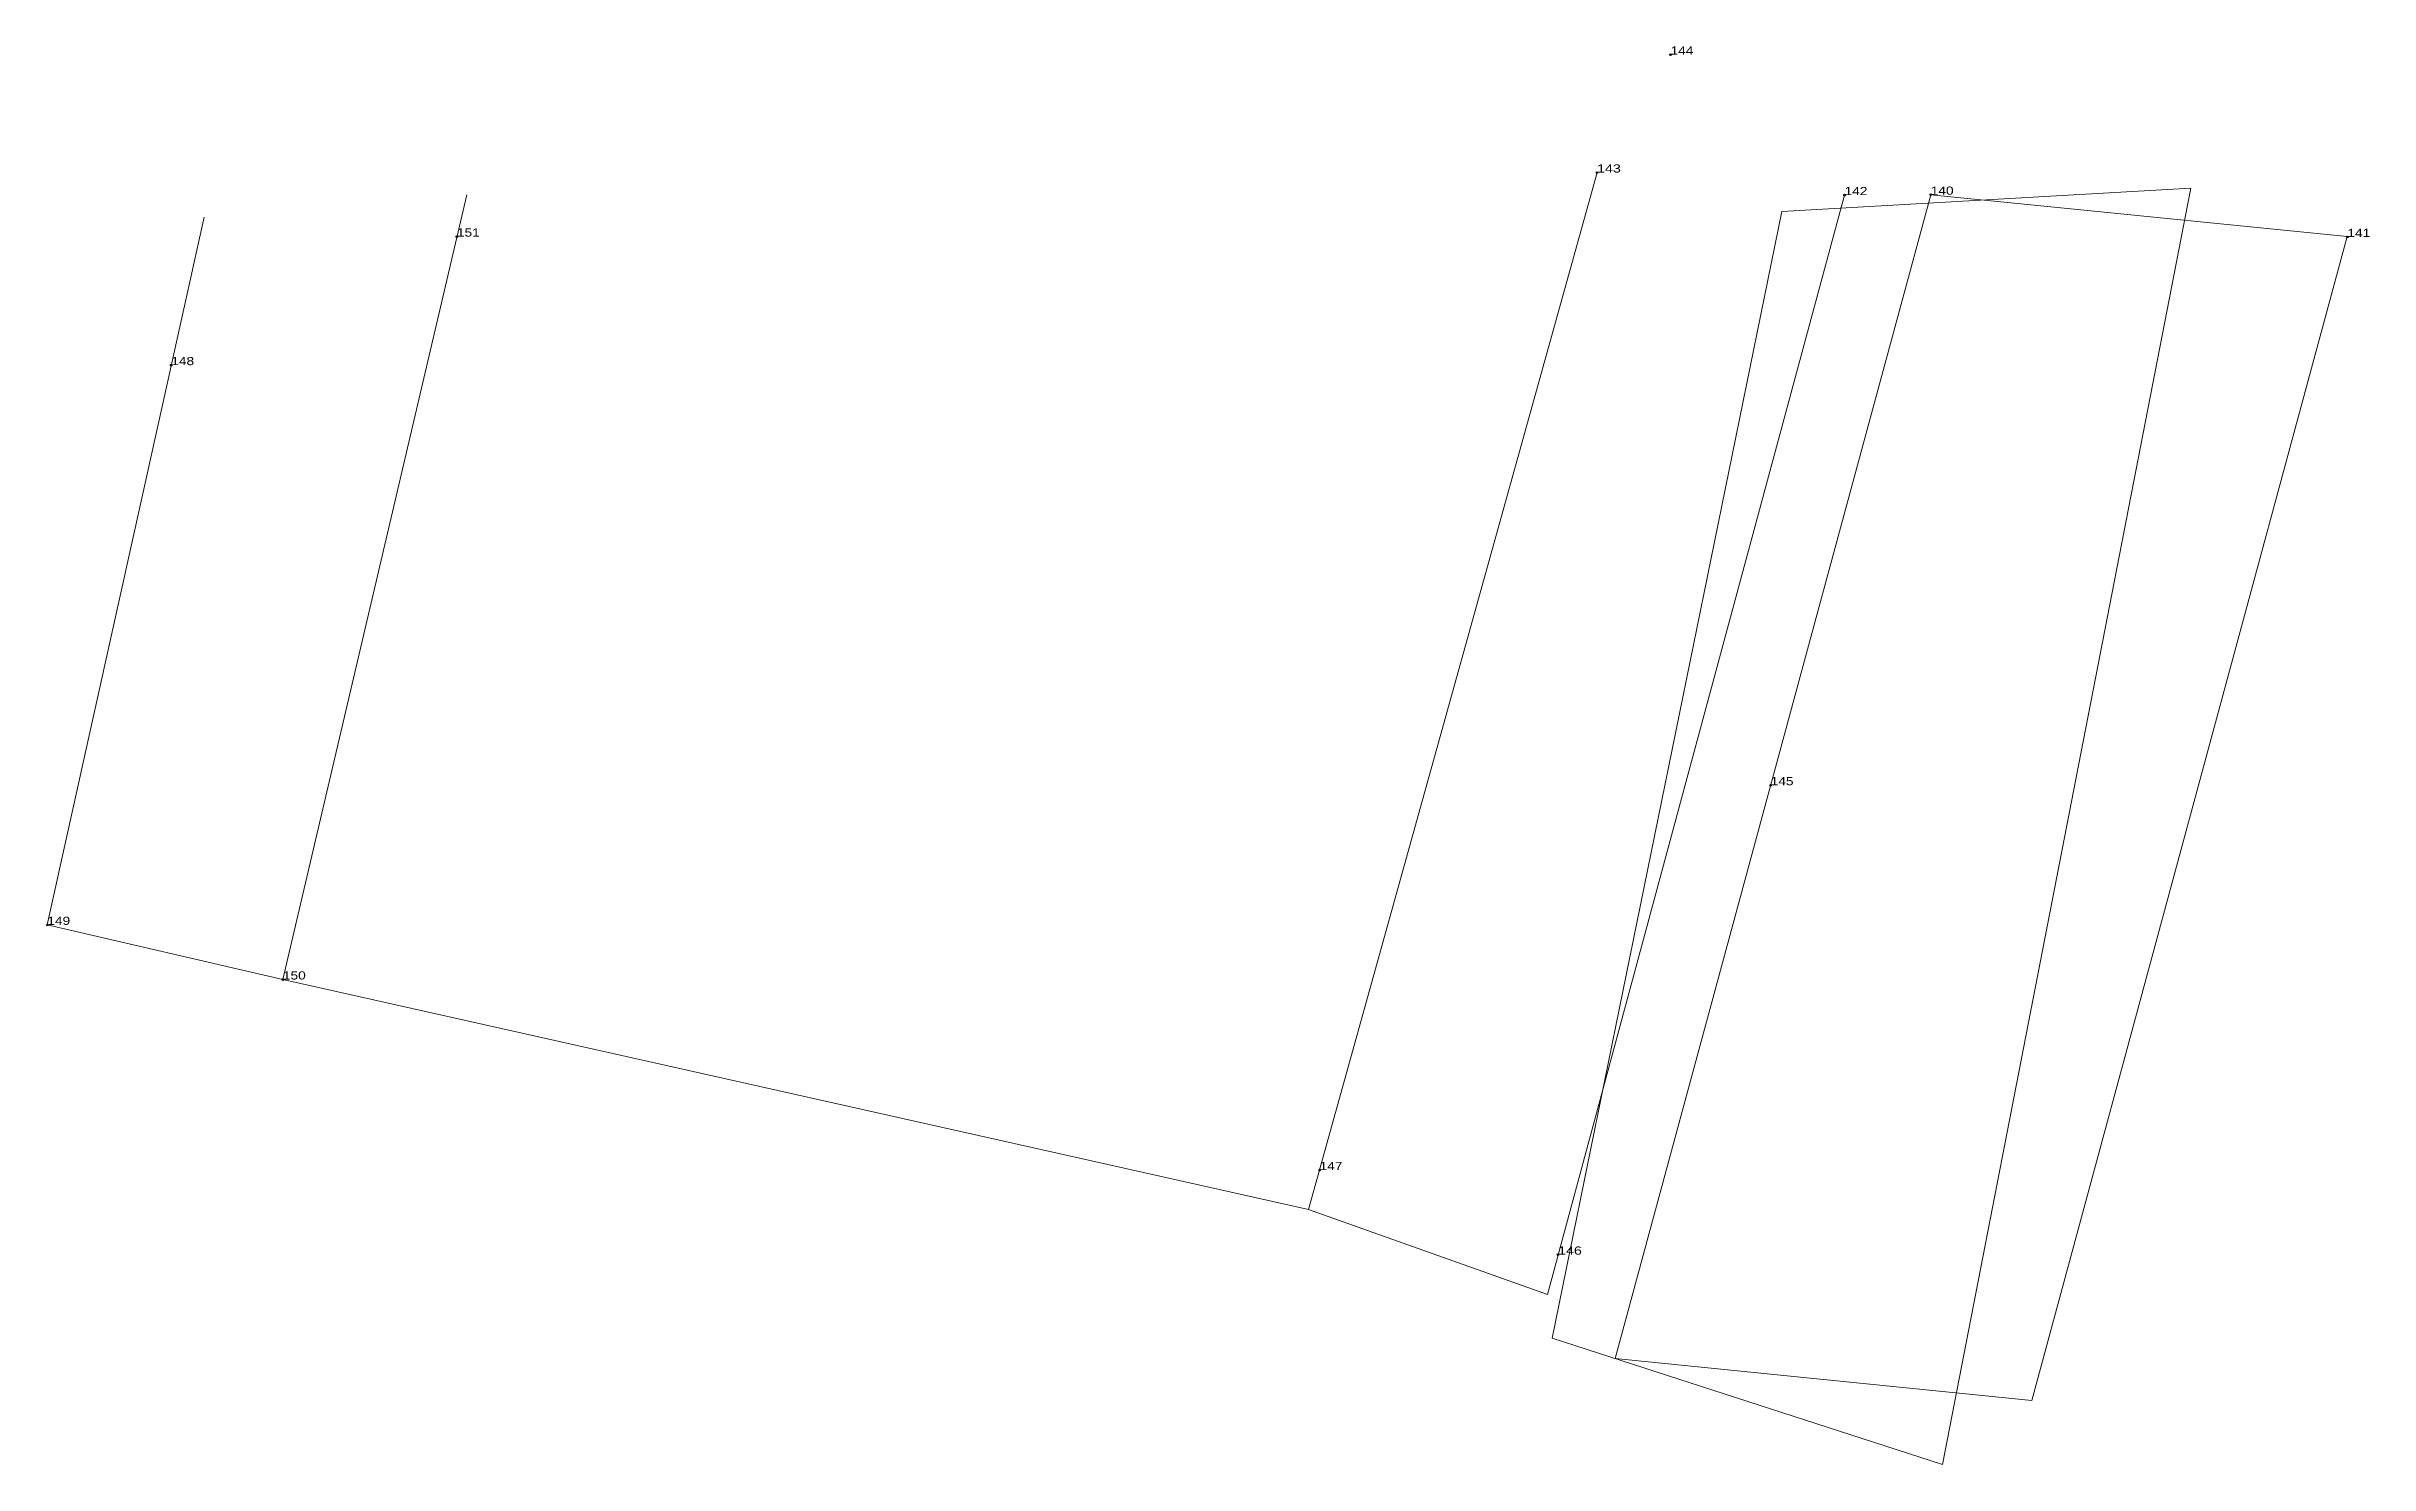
# Model space of a CAD drawing. Header units: metres. Extents: x 538063 to 552131, y 1833676 to 1840835.
# Drawn here: x 538063.1 to 538119.7, y 1836982.4 to 1837016.9 of the extents above; entities that cross this region are included whole.
import ezdxf

# ---------------------------------------------------------------- set-up
doc = ezdxf.new("R2010")
doc.units = ezdxf.units.M
doc.header["$LTSCALE"] = 0.08
doc.header["$PDMODE"] = 32
doc.header["$PDSIZE"] = 0.04
doc.layers.add('1', color=7, linetype='Continuous', lineweight=13)
doc.layers.add('12', color=7, linetype='Continuous')
doc.layers.add('7', color=7, linetype='Continuous')

msp = doc.modelspace()

# ---------------------------------------------------------------- texts
at = {"layer": '12'}
for s, width, p in [('144', 1.25, (538102.64, 1837016.7)), ('143', 1.3, (538100.85, 1837013.83)), ('142', 1.25, (538106.88, 1837013.28)), ('140', 1.25, (538108.98, 1837013.29)), ('151', 1.25, (538073.07, 1837012.27)), ('141', 1.25, (538119.13, 1837012.26)), ('148', 1.25, (538066.11, 1837009.14)), ('145', 1.25, (538105.08, 1836998.91)), ('149', 1.25, (538063.09, 1836995.51)), ('150', 1.25, (538068.83, 1836994.18)), ('147', 1.25, (538094.09, 1836989.54)), ('146', 1.3, (538099.9, 1836987.48))]:
    msp.add_text(s, height=0.2, dxfattribs=dict(at, width=width)).set_placement(p)

# ---------------------------------------------------------------- linework, layer by layer
at = {"layer": '1'}
for p, q in [((538100.85, 1837013.83), (538093.82, 1836988.58)), ((538068.83, 1836994.18), (538073.31, 1837013.29)), ((538099.64, 1836986.51), (538106.88, 1837013.28)), ((538101.29, 1836984.95), (538108.98, 1837013.29)), ((538108.98, 1837013.29), (538119.13, 1837012.27)), ((538063.09, 1836995.51), (538066.91, 1837012.74)), ((538111.44, 1836983.93), (538119.13, 1837012.27)), ((538093.82, 1836988.58), (538099.64, 1836986.51)), ((538101.29, 1836984.95), (538111.44, 1836983.93))]:
    msp.add_line(p, q, dxfattribs=at)
msp.add_lwpolyline([(538105.35, 1837012.88), (538115.32, 1837013.45), (538109.27, 1836982.37), (538099.76, 1836985.45)], close=True, dxfattribs=at)
msp.add_lwpolyline([(538063.09, 1836995.51), (538068.83, 1836994.18), (538093.82, 1836988.58)], dxfattribs=at)
at = {"layer": '7'}
for p in [(538102.64, 1837016.7), (538100.85, 1837013.83), (538106.88, 1837013.28), (538108.98, 1837013.29), (538073.07, 1837012.27), (538119.13, 1837012.26), (538066.11, 1837009.14), (538105.08, 1836998.91), (538063.09, 1836995.51), (538068.83, 1836994.18), (538094.09, 1836989.54), (538099.9, 1836987.48)]:
    msp.add_point(p, dxfattribs=at)

msp.set_redraw_order([(e.dxf.handle, doc.entitydb.next_handle()) for e in msp.query("TEXT MTEXT ATTDEF DIMENSION ARC_DIMENSION")])  # texts and dimensions are drawn at this point

doc.saveas('drawing.dxf')
